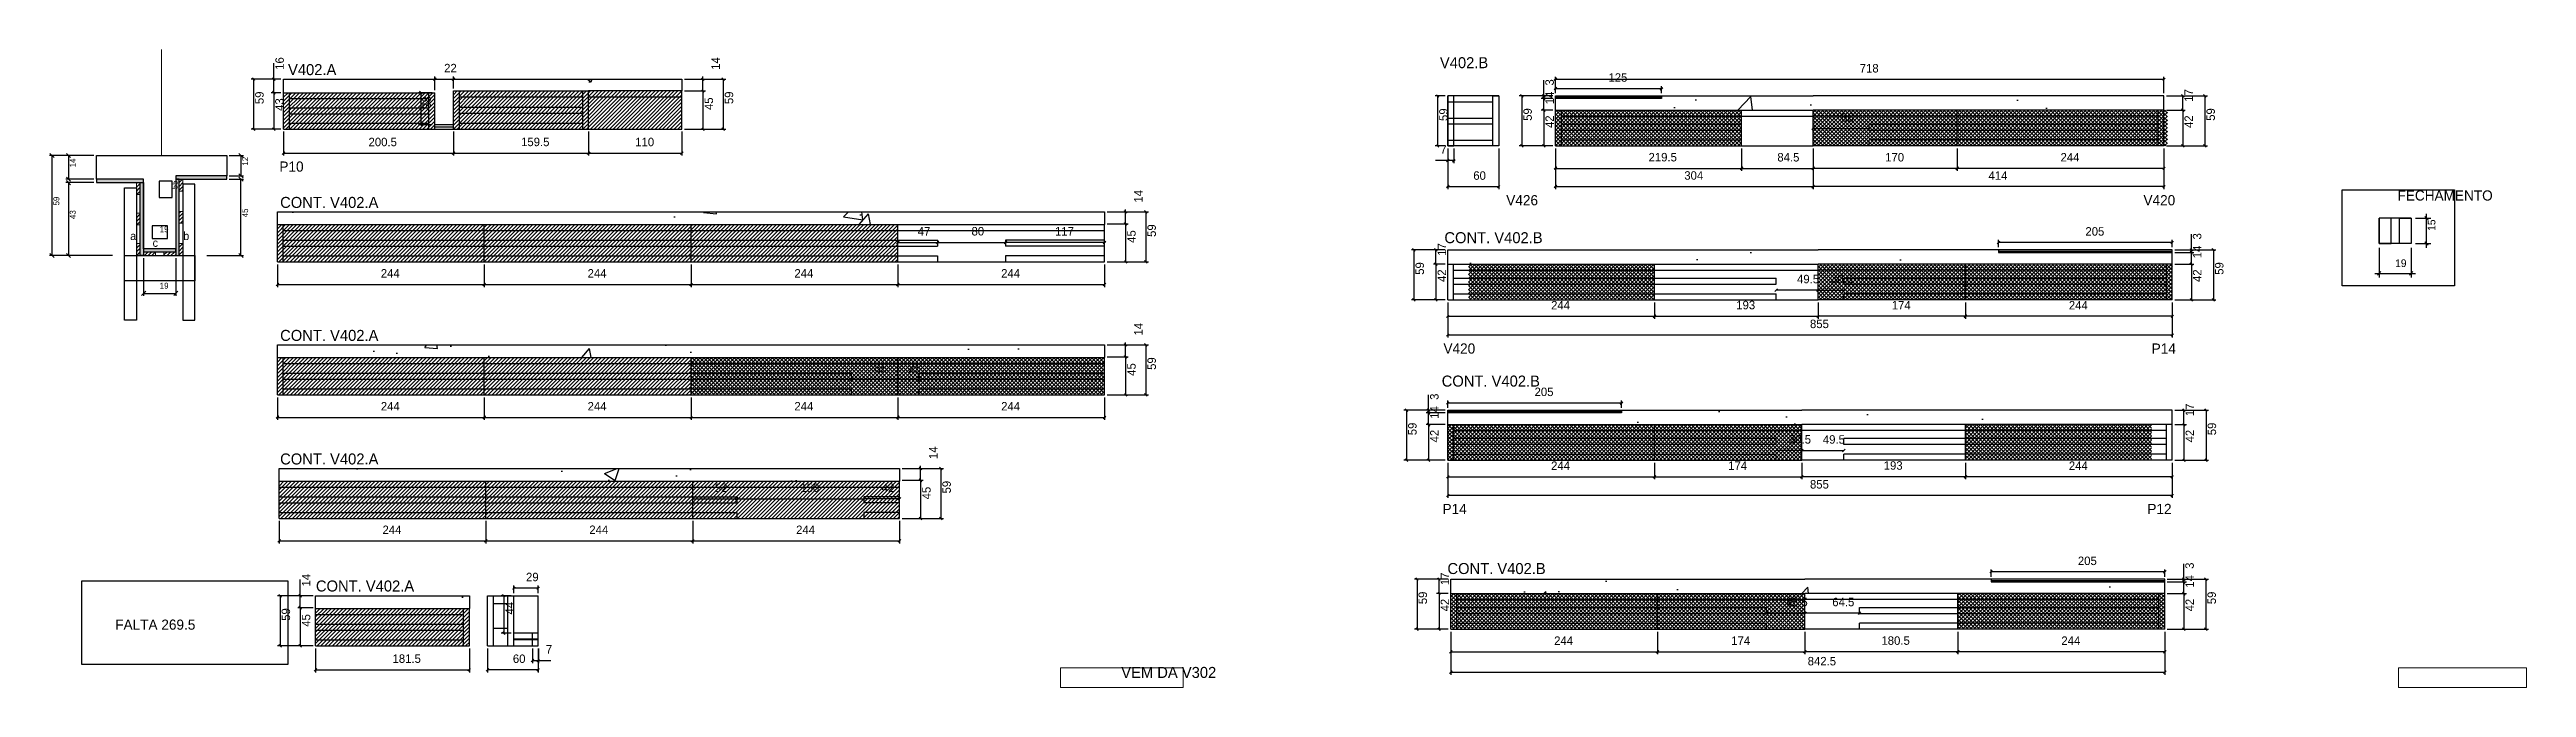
# Model space of a CAD drawing. Header units: metres. Extents: x 3202 to 6124, y 5107 to 5860.
import ezdxf

# ---------------------------------------------------------------- set-up
doc = ezdxf.new("R2010")
doc.units = ezdxf.units.M
for name, color, linetype in [('00 - FELIPE', 7, 'Continuous'), ('5', 7, 'Continuous'), ('CONCRETO', 7, 'Continuous'), ('COTA', 7, 'Continuous'), ('Cota Seção (2x)', 7, 'Continuous'), ('Cotas', 7, 'Continuous'), ('detalhes', 7, 'Continuous'), ('Hachura', 7, 'Continuous'), ('Madeira', 7, 'Continuous'), ('Painéis', 7, 'Continuous'), ('REAPROVEITAMENTO', 7, 'Continuous'), ('SARR_2.2x7', 7, 'Continuous'), ('SARR_3.5x7', 7, 'Continuous'), ('SARR_EDITAR', 7, 'Continuous'), ('TEXTO PILAR', 7, 'Continuous'), ('Texto Seção', 7, 'Continuous')]:
    doc.layers.add(name, color=color, linetype=linetype)

msp = doc.modelspace()

# ---------------------------------------------------------------- texts
at = {"layer": '00 - FELIPE', "color": 240, "lineweight": 25}
msp.add_text('718', height=10, dxfattribs=at).set_placement((5337.7, 5832.9))
at = {"layer": '00 - FELIPE', "color": 2, "lineweight": 25}
msp.add_text('FALTA 269.5', height=12, rotation=0, dxfattribs=at).set_placement((3279.2, 5175.4))
at = {"layer": '5', "color": 5, "lineweight": 25}
for s, rotation, p in [('P10', 0, (3472.9, 5715.9)), ('V426', 0, (4920.6, 5676.2)), ('V420', 360, (5672.5, 5676.2)), ('V420', 0, (4846.5, 5501.2)), ('P14', 360, (5682.2, 5501.2)), ('P14', 0, (4845.4, 5311.9)), ('P12', 360, (5677.1, 5311.9))]:
    msp.add_text(s, height=12, rotation=rotation, dxfattribs=at).set_placement(p)
at = {"layer": 'COTA', "color": 240, "lineweight": 25}
for s, height, p in [('16', 10, (3478.1, 5836.1)), ('14', 10, (3992.7, 5836.1)), ('3', 10, (4976.7, 5817.5)), ('59', 10, (3454.4, 5795.6)), ('43', 10, (3478, 5787.6)), ('38', 10, (3651.6, 5790.1)), ('45', 10, (3984.6, 5788.6)), ('59', 10, (4008.4, 5795.6)), ('59', 10, (4851.5, 5775.7)), ('59', 10, (4950.8, 5775.9)), ('14', 10, (4976.8, 5795.4)), ('17', 10, (5730.9, 5798.4)), ('59', 10, (5756.8, 5775.9)), ('42', 10, (4976.8, 5767.4)), ('42', 10, (5730.9, 5767.4)), ('14', 10, (4491.5, 5679.4)), ('45', 10, (4483.3, 5631.9)), ('59', 10, (4507.2, 5638.9)), ('3', 10, (5740.8, 5635.9)), ('15', 9, (6017, 5646.1)), ('17', 10, (4849.6, 5616.7)), ('14', 10, (5740.9, 5613.7)), ('59', 10, (4823.5, 5594.2)), ('42', 10, (4849.6, 5585.7)), ('42', 10, (5740.9, 5585.7)), ('59', 10, (5766.9, 5594.2)), ('14', 10, (4491.5, 5522.6)), ('59', 10, (4507.2, 5482)), ('45', 10, (4483.3, 5475)), ('3', 10, (4840.7, 5446.6)), ('14', 10, (4840.8, 5424.4)), ('17', 10, (5732.2, 5427.4)), ('59', 10, (4814.8, 5404.9)), ('42', 10, (4840.8, 5396.4)), ('42', 10, (5732.2, 5396.4)), ('59', 10, (5758.2, 5404.9)), ('14', 10, (4249.5, 5376.8)), ('59', 10, (4265.2, 5336.2)), ('45', 10, (4241.4, 5329.2)), ('14', 10, (3509.4, 5226.5)), ('17', 10, (4853.2, 5228)), ('3', 10, (5731.9, 5247.2)), ('14', 10, (5732.1, 5225)), ('44', 10, (3749.5, 5193.4)), ('59', 10, (4827.1, 5205.5)), ('42', 10, (4853.2, 5197)), ('42', 10, (5732.1, 5197)), ('59', 10, (5758, 5205.5)), ('59', 10, (3485.5, 5185.9)), ('45', 10, (3509.4, 5178.9))]:
    msp.add_text(s, height=height, rotation=90, dxfattribs=at).set_placement(p)
for s, height, p in [('22', 10, (3667.3, 5833.1)), ('125', 10, (5041.2, 5822)), ('200.5', 10, (3578.1, 5745.9)), ('159.5', 10, (3758.1, 5746)), ('110', 10, (3892.8, 5745.9)), ('7', 10, (4842.8, 5737)), ('219.5', 10, (5088.5, 5728)), ('84.5', 10, (5240.5, 5727.9)), ('170', 10, (5367.7, 5727.9)), ('244', 10, (5574.7, 5727.9)), ('60', 10, (4881.7, 5706.3)), ('304', 10, (5130.7, 5706.4)), ('414', 10, (5489.7, 5706.3)), ('47', 10, (4226.1, 5640.5)), ('80', 10, (4289.6, 5640.6)), ('117', 10, (4388.1, 5640.5)), ('205', 10, (5604, 5640.4)), ('19', 9, (5969.5, 5603.4)), ('244', 10, (3592.6, 5590.9)), ('244', 10, (3836.6, 5590.9)), ('244', 10, (4080.6, 5590.9)), ('244', 10, (4324.6, 5590.9)), ('244', 10, (4973.5, 5553.3)), ('193', 10, (5192, 5553.5)), ('174', 10, (5375.5, 5553.3)), ('244', 10, (5584.5, 5553.3)), ('855', 10, (5279, 5531.3)), ('55', 10, (4175.1, 5479.1)), ('244', 10, (3592.6, 5434.1)), ('244', 10, (3836.6, 5434.1)), ('244', 10, (4080.6, 5434.1)), ('244', 10, (4324.6, 5434.1)), ('205', 10, (4954, 5451.1)), ('244', 10, (4973.5, 5364)), ('174', 10, (5182.5, 5364)), ('855', 10, (5279, 5342)), ('193', 10, (5366, 5364.2)), ('244', 10, (5584.5, 5364)), ('52', 10, (3986.6, 5337.9)), ('150', 10, (4087.6, 5337.9)), ('42', 10, (4183.6, 5337.9)), ('244', 10, (3594.6, 5288.3)), ('244', 10, (3838.6, 5288.3)), ('244', 10, (4082.6, 5288.3)), ('205', 10, (5595.1, 5251.7)), ('29', 10, (3763.9, 5232.6)), ('45.5', 10, (5250.3, 5203.1)), ('64.5', 10, (5305.3, 5203.1)), ('181.5', 10, (3606.4, 5136.3)), ('60', 10, (3748.4, 5136.2)), ('7', 10, (3787.3, 5147.2)), ('244', 10, (4977.1, 5157.5)), ('174', 10, (5186.1, 5157.5)), ('180.5', 10, (5363.3, 5157.6)), ('244', 10, (5575.6, 5157.5)), ('842.5', 10, (5276.3, 5133.3))]:
    msp.add_text(s, height=height, dxfattribs=at).set_placement(p)
at = {"layer": 'COTA', "color": 1, "lineweight": 25}
for s, p in [('14', (3232.5, 5721)), ('12', (3436, 5723)), ('59', (3213.2, 5676)), ('45', (3436, 5662)), ('43', (3232.5, 5660))]:
    msp.add_text(s, height=7, rotation=90, dxfattribs=at).set_placement(p)
msp.add_text('19', height=7, dxfattribs=at).set_placement((3331.7, 5577.8))
at = {"layer": 'Cota Seção (2x)', "color": 1, "lineweight": 25}
msp.add_text('55', height=7, rotation=90, dxfattribs=at).set_placement((3352.7, 5695))
msp.add_text('19', height=7, dxfattribs=at).set_placement((3331.7, 5644.5))
at = {"layer": 'detalhes', "color": 4, "lineweight": 25}
for s, p in [('a', (3296.8, 5635.2)), ('b', (3359.4, 5635.2)), ('c', (3323.3, 5627.2))]:
    msp.add_text(s, height=9.6, dxfattribs=at).set_placement(p)
at = {"layer": 'Painéis', "color": 240, "lineweight": 25}
for s, p in [('66', (5315.7, 5774.8)), ('49.5', (5263.7, 5584.2)), ('30.5', (5303.7, 5584.3)), ('25', (4215.1, 5479.1)), ('30.5', (5254.2, 5395)), ('49.5', (5294.2, 5394.9))]:
    msp.add_text(s, height=10, dxfattribs=at).set_placement(p)
at = {"layer": 'TEXTO PILAR', "color": 3, "lineweight": 15}
msp.add_text('FECHAMENTO', height=12, dxfattribs=at).set_placement((5972.3, 5681.8))
at = {"layer": 'Texto Seção', "color": 7, "lineweight": 15}
for s, p in [('V402.B', (4842.3, 5838)), ('V402.A', (3483.1, 5829.8)), ('CONT. V402.A', (3473.8, 5673.1)), ('CONT. V402.B', (4847.6, 5631.5)), ('CONT. V402.A', (3473.8, 5516.2)), ('CONT. V402.B', (4844.4, 5462.3)), ('CONT. V402.A', (3473.8, 5370.4)), ('CONT. V402.A', (3516, 5220.5)), ('CONT. V402.B', (4851.2, 5241.1)), ('VEM DA V302', (4466.3, 5118.5))]:
    msp.add_text(s, height=13, dxfattribs=at).set_placement(p)

# ---------------------------------------------------------------- hatches: boundary and pattern name
at = {"layer": 'COTA'}
h = msp.add_hatch(dxfattribs=at)
h.set_pattern_fill('AR-CONC')
h.paths.add_polyline_path([(3678.3, 5771.1), (3678.3, 5811.1), (3947.8, 5811.1), (3947.8, 5825.1), (3477.8, 5825.1), (3477.8, 5809.1), (3656.3, 5809.1), (3656.3, 5771.1), (3678.3, 5771.1)])
h = msp.add_hatch(dxfattribs=at)
h.set_pattern_fill('AR-CONC')
h.paths.add_polyline_path([(5282.7, 5788.4), (5282.7, 5805.4), (5103.7, 5805.4), (5103.7, 5802.4), (4978.7, 5802.4), (4978.7, 5788.4), (5282.7, 5788.4)])
h = msp.add_hatch(dxfattribs=at)
h.set_pattern_fill('AR-CONC')
h.paths.add_polyline_path([(5282.7, 5805.4), (5282.7, 5788.4), (5696.7, 5788.4), (5696.7, 5805.4), (5282.7, 5805.4)])
h = msp.add_hatch(dxfattribs=at)
h.set_pattern_fill('AR-CONC')
h.paths.add_polyline_path([(4446.6, 5653.4), (4446.6, 5668.4), (3470.6, 5668.4), (3470.6, 5653.4), (4446.6, 5653.4)])
h = msp.add_hatch(dxfattribs=at)
h.set_pattern_fill('AR-CONC')
h.paths.add_polyline_path([(5288.5, 5623.7), (4851.5, 5623.7), (4851.5, 5606.7), (5288.5, 5606.7), (5288.5, 5623.7)])
h = msp.add_hatch(dxfattribs=at)
h.set_pattern_fill('AR-CONC')
h.paths.add_polyline_path([(5501.5, 5620.7), (5706.5, 5620.7), (5706.5, 5606.7), (5288.5, 5606.7), (5288.5, 5623.7), (5501.5, 5623.7), (5501.5, 5620.7)])
h = msp.add_hatch(dxfattribs=at)
h.set_pattern_fill('AR-CONC')
h.paths.add_polyline_path([(4446.6, 5496.5), (4446.6, 5511.5), (3470.6, 5511.5), (3470.6, 5496.5), (4446.6, 5496.5)])
h = msp.add_hatch(dxfattribs=at)
h.set_pattern_fill('AR-CONC')
h.paths.add_polyline_path([(5056.5, 5431.4), (4851.5, 5431.4), (4851.5, 5417.4), (5269.5, 5417.4), (5269.5, 5434.4), (5056.5, 5434.4), (5056.5, 5431.4)])
h = msp.add_hatch(dxfattribs=at)
h.set_pattern_fill('AR-CONC')
h.paths.add_polyline_path([(5269.5, 5434.4), (5706.5, 5434.4), (5706.5, 5417.4), (5269.5, 5417.4), (5269.5, 5434.4)])
h = msp.add_hatch(dxfattribs=at)
h.set_pattern_fill('AR-CONC')
h.paths.add_polyline_path([(3472.6, 5365.7), (3472.6, 5350.7), (4204.6, 5350.7), (4204.6, 5365.7), (3472.6, 5365.7)])
h = msp.add_hatch(dxfattribs=at)
h.set_pattern_fill('AR-CONC')
h.paths.add_polyline_path([(4855.1, 5235), (4855.1, 5218), (5697.6, 5218), (5697.6, 5232), (5492.6, 5232), (5492.6, 5235), (4855.1, 5235)])
h = msp.add_hatch(dxfattribs=at)
h.set_pattern_fill('AR-CONC')
h.paths.add_polyline_path([(3515.6, 5215.4), (3515.6, 5200.4), (3697.1, 5200.4), (3697.1, 5215.4), (3515.6, 5215.4)])
h = msp.add_hatch(dxfattribs=at)
h.set_pattern_fill('AR-CONC')
h.paths.add_polyline_path([(3778.4, 5171.4), (3778.4, 5215.4), (3749.4, 5215.4), (3749.4, 5171.4), (3778.4, 5171.4)])
at = {"layer": 'Hachura'}
h = msp.add_hatch(color=7, dxfattribs=at)
h.dxf.hatch_style = 1
h.paths.add_polyline_path([(3312.7, 5703), (3312.7, 5707), (3257.1, 5707), (3257.1, 5703), (3312.7, 5703)])
h = msp.add_hatch(dxfattribs=at)
h.set_pattern_fill('ANSI31')
h.paths.add_polyline_path([(3304.3, 5689), (3308.7, 5689), (3308.7, 5703), (3304.3, 5703), (3304.3, 5689)])
h = msp.add_hatch(color=7, dxfattribs=at)
h.dxf.hatch_style = 1
h.paths.add_polyline_path([(3308.7, 5703), (3312.7, 5703), (3312.7, 5617), (3308.7, 5617), (3308.7, 5703)])
h = msp.add_hatch(color=7, dxfattribs=at)
h.dxf.hatch_style = 1
h.paths.add_polyline_path([(3410.7, 5707), (3410.7, 5711), (3350.7, 5711), (3350.7, 5707), (3410.7, 5707)])
h = msp.add_hatch(color=7, dxfattribs=at)
h.dxf.hatch_style = 1
h.paths.add_polyline_path([(3354.7, 5707), (3350.7, 5707), (3350.7, 5617), (3354.7, 5617), (3354.7, 5707)])
h = msp.add_hatch(dxfattribs=at)
h.set_pattern_fill('ANSI31')
h.paths.add_polyline_path([(3354.7, 5693), (3359.1, 5693), (3359.1, 5707), (3354.7, 5707), (3354.7, 5693)])
h = msp.add_hatch(dxfattribs=at)
h.set_pattern_fill('ANSI31')
h.paths.add_polyline_path([(3304.3, 5653), (3308.7, 5653), (3308.7, 5667), (3304.3, 5667), (3304.3, 5653)])
h = msp.add_hatch(dxfattribs=at)
h.set_pattern_fill('ANSI31')
h.paths.add_polyline_path([(3354.7, 5655), (3359.1, 5655), (3359.1, 5669), (3354.7, 5669), (3354.7, 5655)])
h = msp.add_hatch(dxfattribs=at)
h.set_pattern_fill('ANSI31')
h.paths.add_polyline_path([(3304.3, 5617), (3308.7, 5617), (3308.7, 5631), (3304.3, 5631), (3304.3, 5617)])
h = msp.add_hatch(color=7, dxfattribs=at)
h.dxf.hatch_style = 1
h.paths.add_polyline_path([(3350.7, 5621.4), (3350.7, 5625), (3312.7, 5625), (3312.7, 5621.4), (3350.7, 5621.4)])
h = msp.add_hatch(dxfattribs=at)
h.set_pattern_fill('ANSI31')
h.paths.add_polyline_path([(3312.7, 5617), (3312.7, 5621.4), (3326.7, 5621.4), (3326.7, 5617), (3312.7, 5617)])
h = msp.add_hatch(dxfattribs=at)
h.set_pattern_fill('ANSI31')
h.paths.add_polyline_path([(3350.7, 5617), (3350.7, 5621.4), (3336.7, 5621.4), (3336.7, 5617), (3350.7, 5617)])
h = msp.add_hatch(dxfattribs=at)
h.set_pattern_fill('ANSI31')
h.paths.add_polyline_path([(3354.7, 5617), (3359.1, 5617), (3359.1, 5631), (3354.7, 5631), (3354.7, 5617)])
at = {"layer": 'REAPROVEITAMENTO'}
h = msp.add_hatch(dxfattribs=at)
h.set_pattern_fill('ANSI31')
h.paths.add_polyline_path([(3656.3, 5766.1), (3656.3, 5809.1), (3477.8, 5809.1), (3477.8, 5766.1), (3656.3, 5766.1)])
h = msp.add_hatch(dxfattribs=at)
h.set_pattern_fill('ANSI31')
h.paths.add_polyline_path([(3947.8, 5766.1), (3947.8, 5811.1), (3678.3, 5811.1), (3678.3, 5766.1), (3947.8, 5766.1)])
h = msp.add_hatch(dxfattribs=at)
h.set_pattern_fill('ANSI31')
h.paths.add_polyline_path([(5103.7, 5802.4), (5103.7, 5805.4), (4978.7, 5805.4), (4978.7, 5802.4), (5103.7, 5802.4)])
h = msp.add_hatch(dxfattribs=at)
h.set_pattern_fill('ANSI37')
h.paths.add_polyline_path([(4978.7, 5788.4), (4978.7, 5746.4), (5198.2, 5746.4), (5198.2, 5788.4), (4978.7, 5788.4)])
h = msp.add_hatch(dxfattribs=at)
h.set_pattern_fill('ANSI37')
h.paths.add_polyline_path([(5282.7, 5788.4), (5282.7, 5746.4), (5700.7, 5746.4), (5700.7, 5788.4), (5282.7, 5788.4)])
h = msp.add_hatch(dxfattribs=at)
h.set_pattern_fill('ANSI31')
h.paths.add_polyline_path([(4202.6, 5609.4), (4202.6, 5653.4), (3470.6, 5653.4), (3470.6, 5609.4), (4202.6, 5609.4)])
h = msp.add_hatch(dxfattribs=at)
h.set_pattern_fill('ANSI37')
h.paths.add_polyline_path([(4876, 5606.7), (4876, 5564.7), (5095.5, 5564.7), (5095.5, 5606.7), (4876, 5606.7)])
h = msp.add_hatch(dxfattribs=at)
h.set_pattern_fill('ANSI37')
h.paths.add_polyline_path([(5288.5, 5606.7), (5288.5, 5564.7), (5706.5, 5564.7), (5706.5, 5606.7), (5288.5, 5606.7)])
h = msp.add_hatch(dxfattribs=at)
h.set_pattern_fill('ANSI31')
h.paths.add_polyline_path([(3470.6, 5496.5), (3470.6, 5452.5), (3958.6, 5452.5), (3958.6, 5496.5), (3470.6, 5496.5)])
h = msp.add_hatch(dxfattribs=at)
h.set_pattern_fill('ANSI37')
h.paths.add_polyline_path([(4446.6, 5452.5), (4446.6, 5496.5), (3958.6, 5496.5), (3958.6, 5452.5), (4446.6, 5452.5)])
h = msp.add_hatch(dxfattribs=at)
h.set_pattern_fill('ANSI37')
h.paths.add_polyline_path([(5269.5, 5417.4), (5269.5, 5375.4), (4851.5, 5375.4), (4851.5, 5417.4), (5269.5, 5417.4)])
h = msp.add_hatch(dxfattribs=at)
h.set_pattern_fill('ANSI37')
h.paths.add_polyline_path([(5682, 5417.4), (5682, 5375.4), (5462.5, 5375.4), (5462.5, 5417.4), (5682, 5417.4)])
h = msp.add_hatch(dxfattribs=at)
h.set_pattern_fill('ANSI31')
h.paths.add_polyline_path([(3472.6, 5350.7), (3472.6, 5306.7), (4204.6, 5306.7), (4204.6, 5350.7), (3472.6, 5350.7)])
h = msp.add_hatch(dxfattribs=at)
h.set_pattern_fill('ANSI37')
h.paths.add_polyline_path([(5273.1, 5218), (5273.1, 5176), (4855.1, 5176), (4855.1, 5218), (5273.1, 5218)])
h = msp.add_hatch(dxfattribs=at)
h.set_pattern_fill('ANSI37')
h.paths.add_polyline_path([(5453.6, 5218), (5453.6, 5176), (5697.6, 5176), (5697.6, 5218), (5453.6, 5218)])
h = msp.add_hatch(dxfattribs=at)
h.set_pattern_fill('ANSI31')
h.paths.add_polyline_path([(3697.1, 5156.4), (3697.1, 5200.4), (3515.6, 5200.4), (3515.6, 5156.4), (3697.1, 5156.4)])

# ---------------------------------------------------------------- linework, layer by layer
at = {"layer": '00 - FELIPE', "color": 0, "lineweight": 25}
for p, q in [((4980.2, 5826.3), (4977.2, 5823.3)), ((5695.2, 5823.3), (5698.2, 5826.3))]:
    msp.add_line(p, q, dxfattribs=at)
at = {"layer": '00 - FELIPE', "color": 4, "lineweight": 25}
for p, q in [((4978.7, 5808.4), (4978.7, 5827.8)), ((5696.7, 5824.8), (4978.7, 5824.8)), ((5696.7, 5808.4), (5696.7, 5827.8))]:
    msp.add_line(p, q, dxfattribs=at)
at = {"layer": '00 - FELIPE', "color": 2, "lineweight": 25}
msp.add_lwpolyline([(3239.9, 5232.9), (3482.8, 5232.9), (3482.8, 5134.3), (3239.9, 5134.3)], close=True, dxfattribs=at)
at = {"layer": 'CONCRETO', "color": 251, "lineweight": 25}
msp.add_lwpolyline([(3257.1, 5707), (3257.1, 5735), (3410.7, 5735), (3410.7, 5711), (3350.7, 5711), (3350.7, 5625), (3312.7, 5625), (3312.7, 5707)], close=True, dxfattribs=at)
at = {"layer": 'COTA', "color": 4, "lineweight": 25}
for p, q in [((3474.8, 5825.1), (3439.5, 5825.1)), ((3442.5, 5825.1), (3442.5, 5766.1)), ((3474.8, 5825.1), (3463.3, 5825.1)), ((3466.3, 5825.1), (3466.3, 5844.1)), ((3466.3, 5809.1), (3466.3, 5825.1)), ((3656.3, 5812.1), (3656.3, 5828.1)), ((3656.3, 5825.1), (3678.3, 5825.1)), ((3678.3, 5814.1), (3678.3, 5828.1)), ((3950.8, 5825.1), (3975.7, 5825.1)), ((3950.8, 5825.1), (3999.6, 5825.1)), ((3972.7, 5825.1), (3972.7, 5828.1)), ((3972.7, 5811.1), (3972.7, 5825.1)), ((3996.6, 5825.1), (3996.6, 5766.1)), ((4964.9, 5805.4), (4964.9, 5823.7)), ((4978.7, 5808.4), (4978.7, 5816.9)), ((5103.7, 5808.4), (5103.7, 5816.9)), ((3474.8, 5809.1), (3463.3, 5809.1)), ((3474.8, 5809.1), (3463.3, 5809.1)), ((3466.3, 5809.1), (3466.3, 5766.1)), ((3653.3, 5809.1), (3636.9, 5809.1)), ((3639.9, 5809.1), (3639.9, 5771.1)), ((3950.8, 5811.1), (3975.7, 5811.1)), ((3950.8, 5811.1), (3975.7, 5811.1)), ((3972.7, 5811.1), (3972.7, 5766.1)), ((4848.7, 5805.2), (4836.7, 5805.2)), ((4839.7, 5746.2), (4839.7, 5805.2)), ((4975.7, 5805.4), (4935.9, 5805.4)), ((4938.9, 5805.4), (4938.9, 5746.4)), ((4975.7, 5805.4), (4961.9, 5805.4)), ((4975.7, 5802.4), (4961.9, 5802.4)), ((4975.7, 5802.4), (4961.9, 5802.4)), ((4975.7, 5788.4), (4961.9, 5788.4)), ((4975.7, 5788.4), (4961.9, 5788.4)), ((4964.9, 5802.4), (4964.9, 5805.4)), ((4964.9, 5788.4), (4964.9, 5802.4)), ((4964.9, 5802.4), (4964.9, 5799.4)), ((4964.9, 5788.4), (4964.9, 5746.4)), ((4978.7, 5813.9), (5103.7, 5813.9)), ((5699.7, 5805.4), (5721.9, 5805.4)), ((5699.7, 5805.4), (5747.9, 5805.4)), ((5699.7, 5788.4), (5721.9, 5788.4)), ((5699.7, 5788.4), (5721.9, 5788.4)), ((5718.9, 5788.4), (5718.9, 5805.4)), ((5718.9, 5788.4), (5718.9, 5746.4)), ((5744.9, 5805.4), (5744.9, 5746.4)), ((3474.8, 5766.1), (3439.5, 5766.1)), ((3474.8, 5766.1), (3463.3, 5766.1)), ((3477.8, 5763.1), (3477.8, 5734.8)), ((3653.3, 5771.1), (3636.9, 5771.1)), ((3678.3, 5763.1), (3678.3, 5734.8)), ((3678.3, 5763.1), (3678.3, 5734.8)), ((3837.8, 5763.1), (3837.8, 5734.8)), ((3837.8, 5763.1), (3837.8, 5734.8)), ((3947.8, 5763.1), (3947.8, 5734.8)), ((3950.8, 5766.1), (3975.7, 5766.1)), ((3950.8, 5766.1), (3999.6, 5766.1)), ((3254.1, 5735), (3201.7, 5735)), ((3204.7, 5617), (3204.7, 5735)), ((3254.1, 5735), (3221, 5735)), ((3224, 5735), (3224, 5707)), ((3413.7, 5735), (3430.5, 5735)), ((3427.5, 5735), (3427.5, 5711)), ((3477.8, 5737.8), (3678.3, 5737.8)), ((3678.3, 5737.8), (3837.8, 5737.8)), ((3837.8, 5737.8), (3947.8, 5737.8)), ((4848.7, 5746.2), (4836.7, 5746.2)), ((4851.7, 5728.9), (4837, 5728.9)), ((4851.7, 5743.2), (4851.7, 5695.2)), ((4851.7, 5743.2), (4851.7, 5725.9)), ((4858.7, 5728.9), (4851.7, 5728.9)), ((4858.7, 5743.2), (4858.7, 5725.9)), ((4911.7, 5743.2), (4911.7, 5695.2)), ((4975.7, 5746.4), (4935.9, 5746.4)), ((4975.7, 5746.4), (4961.9, 5746.4)), ((4978.7, 5743.4), (4978.7, 5716.8)), ((4978.7, 5743.4), (4978.7, 5695.2)), ((5198.2, 5743.4), (5198.2, 5716.8)), ((5198.2, 5743.4), (5198.2, 5716.8)), ((5282.7, 5743.4), (5282.7, 5716.8)), ((5282.7, 5743.4), (5282.7, 5695.2)), ((5282.7, 5743.4), (5282.7, 5716.8)), ((5282.7, 5743.4), (5282.7, 5695.2)), ((5452.7, 5743.4), (5452.7, 5716.8)), ((5452.7, 5743.4), (5452.7, 5716.8)), ((5696.7, 5743.4), (5696.7, 5716.8)), ((5696.7, 5743.4), (5696.7, 5695.2)), ((5699.7, 5746.4), (5721.9, 5746.4)), ((5699.7, 5746.4), (5747.9, 5746.4)), ((3254.1, 5707), (3221, 5707)), ((3254.1, 5703), (3221, 5703)), ((3224, 5703), (3224, 5617)), ((3413.7, 5711), (3430.5, 5711)), ((3413.7, 5707), (3430.5, 5707)), ((3427.5, 5617), (3427.5, 5707)), ((4978.7, 5719.8), (5198.2, 5719.8)), ((5198.2, 5719.8), (5282.7, 5719.8)), ((5452.7, 5719.8), (5282.7, 5719.8)), ((5696.7, 5719.8), (5452.7, 5719.8)), ((4471.5, 5668.4), (4471.5, 5671.4)), ((4851.7, 5698.2), (4911.7, 5698.2)), ((4978.7, 5698.2), (5282.7, 5698.2)), ((5696.7, 5698.2), (5282.7, 5698.2)), ((4449.6, 5668.4), (4474.5, 5668.4)), ((4449.6, 5668.4), (4498.3, 5668.4)), ((4449.6, 5654.4), (4474.5, 5654.4)), ((4449.6, 5654.4), (4474.5, 5654.4)), ((4471.5, 5654.4), (4471.5, 5668.4)), ((4471.5, 5654.4), (4471.5, 5609.4)), ((4495.3, 5668.4), (4495.3, 5609.4)), ((5729, 5623.7), (5729, 5642)), ((5993.5, 5661.1), (6011.5, 5661.1)), ((6006.5, 5626.1), (6006.5, 5666.1)), ((3276.1, 5617), (3201.7, 5617)), ((3276.1, 5617), (3221, 5617)), ((3312.7, 5614), (3312.7, 5569.3)), ((3350.7, 5614), (3350.7, 5569.3)), ((3387.3, 5617), (3430.5, 5617)), ((4202.6, 5634.4), (4202.6, 5635.4)), ((4202.6, 5632.4), (4249.6, 5632.4)), ((4249.6, 5634.4), (4249.6, 5635.4)), ((4249.6, 5632.5), (4329.6, 5632.5)), ((4446.6, 5632.5), (4329.6, 5632.5)), ((4446.6, 5630.9), (4446.6, 5635.5)), ((4848.5, 5623.7), (4808.6, 5623.7)), ((4811.6, 5623.7), (4811.6, 5564.7)), ((4848.5, 5623.7), (4834.6, 5623.7)), ((4837.6, 5606.7), (4837.6, 5623.7)), ((5501.5, 5626.7), (5501.5, 5635.3)), ((5706.5, 5632.3), (5501.5, 5632.3)), ((5706.5, 5626.7), (5706.5, 5635.3)), ((5709.5, 5623.7), (5732, 5623.7)), ((5709.5, 5623.7), (5758, 5623.7)), ((5709.5, 5620.7), (5732, 5620.7)), ((5709.5, 5620.7), (5732, 5620.7)), ((5729, 5620.7), (5729, 5623.7)), ((5729, 5606.7), (5729, 5620.7)), ((5729, 5620.7), (5729, 5617.7)), ((5755, 5623.7), (5755, 5564.7)), ((5950.6, 5626.1), (5950.6, 5590.9)), ((5988.5, 5626.1), (5988.5, 5590.9)), ((5993.5, 5631.1), (6011.5, 5631.1)), ((3470.6, 5606.4), (3470.6, 5579.8)), ((3470.6, 5582.8), (3714.6, 5582.8)), ((3714.6, 5606.4), (3714.6, 5579.8)), ((3714.6, 5606.4), (3714.6, 5579.8)), ((3714.6, 5582.8), (3958.6, 5582.8)), ((3958.6, 5606.4), (3958.6, 5579.8)), ((3958.6, 5606.4), (3958.6, 5579.8)), ((3958.6, 5582.8), (4202.6, 5582.8)), ((4202.6, 5606.4), (4202.6, 5579.8)), ((4202.6, 5606.4), (4202.6, 5579.8)), ((4202.6, 5582.8), (4446.6, 5582.8)), ((4446.6, 5606.4), (4446.6, 5579.8)), ((4449.6, 5609.4), (4474.5, 5609.4)), ((4449.6, 5609.4), (4498.3, 5609.4)), ((4848.5, 5606.7), (4834.6, 5606.7)), ((4848.5, 5606.7), (4834.6, 5606.7)), ((4837.6, 5606.7), (4837.6, 5564.7)), ((5709.5, 5606.7), (5732, 5606.7)), ((5709.5, 5606.7), (5732, 5606.7)), ((5729, 5606.7), (5729, 5564.7)), ((5945.6, 5595.9), (5993.5, 5595.9)), ((3312.7, 5572.3), (3350.7, 5572.3)), ((4848.5, 5564.7), (4808.6, 5564.7)), ((4848.5, 5564.7), (4834.6, 5564.7)), ((4851.5, 5561.7), (4851.5, 5542.2)), ((4851.5, 5561.7), (4851.5, 5520.2)), ((5095.5, 5561.7), (5095.5, 5542.2)), ((5095.5, 5561.7), (5095.5, 5542.2)), ((5288.5, 5561.7), (5288.5, 5542.2)), ((5288.5, 5561.7), (5288.5, 5542.2)), ((5462.5, 5561.7), (5462.5, 5542.2)), ((5462.5, 5561.7), (5462.5, 5542.2)), ((5706.5, 5561.7), (5706.5, 5520.2)), ((5706.5, 5561.7), (5706.5, 5542.2)), ((5709.5, 5564.7), (5732, 5564.7)), ((5709.5, 5564.7), (5758, 5564.7)), ((4851.5, 5545.2), (5095.5, 5545.2)), ((5095.5, 5545.2), (5288.5, 5545.2)), ((5462.5, 5545.2), (5288.5, 5545.2)), ((5706.5, 5545.2), (5462.5, 5545.2)), ((4449.6, 5511.5), (4474.5, 5511.5)), ((4449.6, 5511.5), (4498.3, 5511.5)), ((4449.6, 5497.5), (4474.5, 5497.5)), ((4449.6, 5497.5), (4474.5, 5497.5)), ((4471.5, 5511.5), (4471.5, 5514.5)), ((4471.5, 5497.5), (4471.5, 5511.5)), ((4471.5, 5497.5), (4471.5, 5452.5)), ((4495.3, 5511.5), (4495.3, 5452.5)), ((4851.5, 5523.2), (5706.5, 5523.2)), ((4147.6, 5471), (4147.6, 5468)), ((4147.6, 5471), (4202.6, 5471)), ((3470.6, 5449.5), (3470.6, 5423)), ((3714.6, 5449.5), (3714.6, 5423)), ((3714.6, 5449.5), (3714.6, 5423)), ((3958.6, 5449.5), (3958.6, 5423)), ((3958.6, 5449.5), (3958.6, 5423)), ((4202.6, 5449.5), (4202.6, 5423)), ((4202.6, 5449.5), (4202.6, 5423)), ((4446.6, 5449.5), (4446.6, 5423)), ((4449.6, 5452.5), (4474.5, 5452.5)), ((4449.6, 5452.5), (4498.3, 5452.5)), ((4828.9, 5434.4), (4828.9, 5452.7)), ((4851.5, 5437.4), (4851.5, 5446)), ((4851.5, 5443), (5056.5, 5443)), ((5056.5, 5437.4), (5056.5, 5446)), ((3470.6, 5426), (3714.6, 5426)), ((3714.6, 5426), (3958.6, 5426)), ((3958.6, 5426), (4202.6, 5426)), ((4202.6, 5426), (4446.6, 5426)), ((4848.5, 5434.4), (4799.9, 5434.4)), ((4802.9, 5434.4), (4802.9, 5375.4)), ((4848.5, 5434.4), (4825.9, 5434.4)), ((4848.5, 5431.4), (4825.9, 5431.4)), ((4848.5, 5431.4), (4825.9, 5431.4)), ((4848.5, 5417.4), (4825.9, 5417.4)), ((4848.5, 5417.4), (4825.9, 5417.4)), ((4828.9, 5431.4), (4828.9, 5434.4)), ((4828.9, 5417.4), (4828.9, 5431.4)), ((4828.9, 5431.4), (4828.9, 5428.4)), ((4828.9, 5417.4), (4828.9, 5375.4)), ((5709.5, 5434.4), (5723.3, 5434.4)), ((5709.5, 5434.4), (5749.3, 5434.4)), ((5709.5, 5417.4), (5723.3, 5417.4)), ((5709.5, 5417.4), (5723.3, 5417.4)), ((5720.3, 5417.4), (5720.3, 5434.4)), ((5720.3, 5417.4), (5720.3, 5375.4)), ((5746.3, 5434.4), (5746.3, 5375.4)), ((4207.6, 5365.7), (4232.5, 5365.7)), ((4207.6, 5365.7), (4256.4, 5365.7)), ((4207.6, 5351.7), (4232.5, 5351.7)), ((4207.6, 5351.7), (4232.5, 5351.7)), ((4229.5, 5365.7), (4229.5, 5368.7)), ((4229.5, 5351.7), (4229.5, 5365.7)), ((4229.5, 5351.7), (4229.5, 5306.7)), ((4253.4, 5365.7), (4253.4, 5306.7)), ((4848.5, 5375.4), (4799.9, 5375.4)), ((4848.5, 5375.4), (4825.9, 5375.4)), ((4851.5, 5372.4), (4851.5, 5330.9)), ((4851.5, 5372.4), (4851.5, 5352.9)), ((4851.5, 5355.9), (5095.5, 5355.9)), ((5095.5, 5372.4), (5095.5, 5352.9)), ((5095.5, 5372.4), (5095.5, 5352.9)), ((5095.5, 5355.9), (5269.5, 5355.9)), ((5269.5, 5372.4), (5269.5, 5352.9)), ((5269.5, 5372.4), (5269.5, 5352.9)), ((5462.5, 5355.9), (5269.5, 5355.9)), ((5462.5, 5372.4), (5462.5, 5352.9)), ((5462.5, 5372.4), (5462.5, 5352.9)), ((5706.5, 5355.9), (5462.5, 5355.9)), ((5706.5, 5372.4), (5706.5, 5352.9)), ((5706.5, 5372.4), (5706.5, 5330.9)), ((5709.5, 5375.4), (5723.3, 5375.4)), ((5709.5, 5375.4), (5749.3, 5375.4)), ((3960.6, 5331.7), (3960.6, 5332.8)), ((3960.6, 5329.8), (4012.6, 5329.8)), ((4012.6, 5331.7), (4012.6, 5332.8)), ((4012.6, 5329.8), (4162.6, 5329.8)), ((4204.6, 5329.8), (4162.6, 5329.8)), ((4204.6, 5328.2), (4204.6, 5332.8)), ((5706.5, 5333.9), (4851.5, 5333.9)), ((3472.6, 5303.7), (3472.6, 5277.2)), ((3716.6, 5303.7), (3716.6, 5277.2)), ((3716.6, 5303.7), (3716.6, 5277.2)), ((3960.6, 5303.7), (3960.6, 5277.2)), ((3960.6, 5303.7), (3960.6, 5277.2)), ((4204.6, 5303.7), (4204.6, 5277.2)), ((4207.6, 5306.7), (4232.5, 5306.7)), ((4207.6, 5306.7), (4256.4, 5306.7)), ((3472.6, 5280.2), (3716.6, 5280.2)), ((3716.6, 5280.2), (3960.6, 5280.2)), ((3960.6, 5280.2), (4204.6, 5280.2)), ((3497.5, 5215.4), (3497.5, 5234.5)), ((4852.1, 5235), (4812.3, 5235)), ((4815.3, 5235), (4815.3, 5176)), ((4852.1, 5235), (4838.3, 5235)), ((4841.3, 5218), (4841.3, 5235)), ((5492.6, 5238), (5492.6, 5246.6)), ((5697.6, 5243.6), (5492.6, 5243.6)), ((5697.6, 5238), (5697.6, 5246.6)), ((5700.6, 5235), (5723.1, 5235)), ((5700.6, 5235), (5749.2, 5235)), ((5700.6, 5232), (5723.1, 5232)), ((5700.6, 5232), (5723.1, 5232)), ((5720.1, 5235), (5720.1, 5253.3)), ((5720.1, 5232), (5720.1, 5235)), ((5720.1, 5218), (5720.1, 5232)), ((5720.1, 5232), (5720.1, 5229)), ((5746.2, 5235), (5746.2, 5176)), ((3512.6, 5215.4), (3470.7, 5215.4)), ((3473.7, 5215.4), (3473.7, 5156.4)), ((3512.6, 5215.4), (3494.5, 5215.4)), ((3497.5, 5201.4), (3497.5, 5215.4)), ((3746.4, 5215.4), (3734.6, 5215.4)), ((3737.6, 5215.4), (3737.6, 5171.4)), ((3749.4, 5218.4), (3749.4, 5227.5)), ((3778.4, 5224.5), (3749.4, 5224.5)), ((3778.4, 5218.4), (3778.4, 5227.5)), ((4852.1, 5218), (4838.3, 5218)), ((4852.1, 5218), (4838.3, 5218)), ((4841.3, 5218), (4841.3, 5176)), ((5700.6, 5218), (5723.1, 5218)), ((5700.6, 5218), (5723.1, 5218)), ((5720.1, 5218), (5720.1, 5176)), ((3512.6, 5201.4), (3494.5, 5201.4)), ((3512.6, 5201.4), (3494.5, 5201.4)), ((3497.5, 5201.4), (3497.5, 5156.4)), ((4852.1, 5176), (4812.3, 5176)), ((4852.1, 5176), (4838.3, 5176)), ((5227.6, 5195), (5273.1, 5195)), ((5337.6, 5195), (5273.1, 5195)), ((5700.6, 5176), (5723.1, 5176)), ((5700.6, 5176), (5749.2, 5176)), ((3512.6, 5156.4), (3470.7, 5156.4)), ((3512.6, 5156.4), (3494.5, 5156.4)), ((3515.6, 5153.4), (3515.6, 5125.1)), ((3697.1, 5153.4), (3697.1, 5125.1)), ((3718.4, 5153.4), (3718.4, 5125.1)), ((3746.4, 5171.4), (3734.6, 5171.4)), ((3771.5, 5153.4), (3771.5, 5136.1)), ((3778.4, 5153.4), (3778.4, 5125.1)), ((3778.5, 5153.4), (3778.5, 5136.1)), ((4855.1, 5173), (4855.1, 5146.4)), ((4855.1, 5173), (4855.1, 5122.2)), ((4855.1, 5149.4), (5099.1, 5149.4)), ((5099.1, 5173), (5099.1, 5146.4)), ((5099.1, 5173), (5099.1, 5146.4)), ((5099.1, 5149.4), (5273.1, 5149.4)), ((5273.1, 5173), (5273.1, 5146.4)), ((5273.1, 5173), (5273.1, 5146.4)), ((5453.6, 5149.4), (5273.1, 5149.4)), ((5453.6, 5173), (5453.6, 5146.4)), ((5453.6, 5173), (5453.6, 5146.4)), ((5697.6, 5149.4), (5453.6, 5149.4)), ((5697.6, 5173), (5697.6, 5122.2)), ((5697.6, 5173), (5697.6, 5146.4)), ((3515.6, 5128.1), (3697.1, 5128.1)), ((3778.4, 5128.1), (3718.4, 5128.1)), ((3771.5, 5139.1), (3778.5, 5139.1)), ((3778.5, 5139.1), (3793.2, 5139.1)), ((4855.1, 5125.2), (5697.6, 5125.2))]:
    msp.add_line(p, q, dxfattribs=at)
at = {"layer": 'COTA', "color": 0, "lineweight": 25}
for p, q in [((3444, 5823.6), (3441, 5826.6)), ((3467.8, 5823.6), (3464.8, 5826.6)), ((3657.8, 5826.6), (3654.8, 5823.6)), ((3676.8, 5823.6), (3679.8, 5826.6)), ((3974.2, 5823.6), (3971.2, 5826.6)), ((3998.1, 5823.6), (3995.1, 5826.6)), ((3467.8, 5807.6), (3464.8, 5810.6)), ((3464.8, 5810.6), (3467.8, 5807.6)), ((3641.4, 5807.6), (3638.4, 5810.6)), ((3974.2, 5809.6), (3971.2, 5812.6)), ((3971.2, 5812.6), (3974.2, 5809.6)), ((4841.2, 5803.7), (4838.2, 5806.7)), ((4940.4, 5803.9), (4937.4, 5806.9)), ((4963.4, 5806.9), (4966.4, 5803.9)), ((4966.4, 5800.9), (4963.4, 5803.9)), ((4966.4, 5800.9), (4963.4, 5803.9)), ((4966.4, 5786.9), (4963.4, 5789.9)), ((4963.4, 5789.9), (4966.4, 5786.9)), ((4980.2, 5815.4), (4977.2, 5812.4)), ((5102.2, 5812.4), (5105.2, 5815.4)), ((5720.4, 5803.9), (5717.4, 5806.9)), ((5720.4, 5786.9), (5717.4, 5789.9)), ((5717.4, 5789.9), (5720.4, 5786.9)), ((5746.4, 5803.9), (5743.4, 5806.9)), ((3441, 5767.6), (3444, 5764.6)), ((3464.8, 5767.6), (3467.8, 5764.6)), ((3638.4, 5772.6), (3641.4, 5769.6)), ((3971.2, 5767.6), (3974.2, 5764.6)), ((3995.1, 5767.6), (3998.1, 5764.6)), ((3479.3, 5739.3), (3476.3, 5736.3)), ((3676.8, 5736.3), (3679.8, 5739.3)), ((3679.8, 5739.3), (3676.8, 5736.3)), ((3836.3, 5736.3), (3839.3, 5739.3)), ((3839.3, 5739.3), (3836.3, 5736.3)), ((3946.3, 5736.3), (3949.3, 5739.3)), ((4838.2, 5747.7), (4841.2, 5744.7)), ((4853.2, 5730.4), (4850.2, 5727.4)), ((4857.2, 5727.4), (4860.2, 5730.4)), ((4937.4, 5747.9), (4940.4, 5744.9)), ((4963.4, 5747.9), (4966.4, 5744.9)), ((5717.4, 5747.9), (5720.4, 5744.9)), ((5743.4, 5747.9), (5746.4, 5744.9)), ((4853.2, 5699.7), (4850.2, 5696.7)), ((4910.2, 5696.7), (4913.2, 5699.7)), ((4980.2, 5721.3), (4977.2, 5718.3)), ((4980.2, 5699.7), (4977.2, 5696.7)), ((5196.7, 5718.3), (5199.7, 5721.3)), ((5199.7, 5721.3), (5196.7, 5718.3)), ((5281.2, 5718.3), (5284.2, 5721.3)), ((5284.2, 5721.3), (5281.2, 5718.3)), ((5281.2, 5696.7), (5284.2, 5699.7)), ((5284.2, 5699.7), (5281.2, 5696.7)), ((5454.2, 5721.3), (5451.2, 5718.3)), ((5451.2, 5718.3), (5454.2, 5721.3)), ((5695.2, 5718.3), (5698.2, 5721.3)), ((5695.2, 5696.7), (5698.2, 5699.7)), ((4473, 5666.9), (4470, 5669.9)), ((4473, 5652.9), (4470, 5655.9)), ((4470, 5655.9), (4473, 5652.9)), ((4496.8, 5666.9), (4493.8, 5669.9)), ((4204.1, 5633.9), (4201.1, 5630.9)), ((4251.1, 5634), (4248.1, 5631)), ((4248.1, 5630.9), (4251.1, 5633.9)), ((4331.1, 5634), (4328.1, 5631)), ((4328.1, 5631), (4331.1, 5634)), ((4445.1, 5631), (4448.1, 5634)), ((4813.1, 5622.2), (4810.1, 5625.2)), ((4839.1, 5622.2), (4836.1, 5625.2)), ((5503, 5633.8), (5500, 5630.8)), ((5705, 5630.8), (5708, 5633.8)), ((5727.5, 5625.2), (5730.5, 5622.2)), ((5730.5, 5619.2), (5727.5, 5622.2)), ((5730.5, 5619.2), (5727.5, 5622.2)), ((5756.5, 5622.2), (5753.5, 5625.2)), ((3472.1, 5584.3), (3469.1, 5581.3)), ((3713.1, 5581.3), (3716.1, 5584.3)), ((3716.1, 5584.3), (3713.1, 5581.3)), ((3960.1, 5584.3), (3957.1, 5581.3)), ((3957.1, 5581.3), (3960.1, 5584.3)), ((4201.1, 5581.3), (4204.1, 5584.3)), ((4204.1, 5584.3), (4201.1, 5581.3)), ((4445.1, 5581.3), (4448.1, 5584.3)), ((4470, 5610.9), (4473, 5607.9)), ((4493.8, 5610.9), (4496.8, 5607.9)), ((4839.1, 5605.2), (4836.1, 5608.2)), ((4836.1, 5608.2), (4839.1, 5605.2)), ((5730.5, 5605.2), (5727.5, 5608.2)), ((5727.5, 5608.2), (5730.5, 5605.2)), ((4810.1, 5566.2), (4813.1, 5563.2)), ((4836.1, 5566.2), (4839.1, 5563.2)), ((5727.5, 5566.2), (5730.5, 5563.2)), ((5753.5, 5566.2), (5756.5, 5563.2)), ((4853, 5546.7), (4850, 5543.7)), ((4853, 5524.7), (4850, 5521.7)), ((5094, 5543.7), (5097, 5546.7)), ((5097, 5546.7), (5094, 5543.7)), ((5287, 5543.7), (5290, 5546.7)), ((5290, 5546.7), (5287, 5543.7)), ((5464, 5546.7), (5461, 5543.7)), ((5461, 5543.7), (5464, 5546.7)), ((5705, 5543.7), (5708, 5546.7)), ((5705, 5521.7), (5708, 5524.7)), ((4473, 5510), (4470, 5513)), ((4473, 5496), (4470, 5499)), ((4470, 5499), (4473, 5496)), ((4496.8, 5510), (4493.8, 5513)), ((4149.1, 5472.5), (4146.1, 5469.5)), ((4201.1, 5469.5), (4204.1, 5472.5)), ((4470, 5454), (4473, 5451)), ((4493.8, 5454), (4496.8, 5451)), ((4853, 5444.5), (4850, 5441.5)), ((5055, 5441.5), (5058, 5444.5)), ((3472.1, 5427.5), (3469.1, 5424.5)), ((3713.1, 5424.5), (3716.1, 5427.5)), ((3716.1, 5427.5), (3713.1, 5424.5)), ((3960.1, 5427.5), (3957.1, 5424.5)), ((3957.1, 5424.5), (3960.1, 5427.5)), ((4201.1, 5424.5), (4204.1, 5427.5)), ((4204.1, 5427.5), (4201.1, 5424.5)), ((4445.1, 5424.5), (4448.1, 5427.5)), ((4804.4, 5432.9), (4801.4, 5435.9)), ((4827.4, 5435.9), (4830.4, 5432.9)), ((4830.4, 5429.9), (4827.4, 5432.9)), ((4830.4, 5429.9), (4827.4, 5432.9)), ((4830.4, 5415.9), (4827.4, 5418.9)), ((4827.4, 5418.9), (4830.4, 5415.9)), ((5721.8, 5432.9), (5718.8, 5435.9)), ((5721.8, 5415.9), (5718.8, 5418.9)), ((5718.8, 5418.9), (5721.8, 5415.9)), ((5747.8, 5432.9), (5744.8, 5435.9)), ((4231, 5364.2), (4228, 5367.2)), ((4231, 5350.2), (4228, 5353.2)), ((4228, 5353.2), (4231, 5350.2)), ((4254.9, 5364.2), (4251.9, 5367.2)), ((4801.4, 5376.9), (4804.4, 5373.9)), ((4827.4, 5376.9), (4830.4, 5373.9)), ((4853, 5357.4), (4850, 5354.4)), ((5094, 5354.4), (5097, 5357.4)), ((5097, 5357.4), (5094, 5354.4)), ((5271, 5357.4), (5268, 5354.4)), ((5268, 5354.4), (5271, 5357.4)), ((5464, 5357.4), (5461, 5354.4)), ((5461, 5354.4), (5464, 5357.4)), ((5705, 5354.4), (5708, 5357.4)), ((5718.8, 5376.9), (5721.8, 5373.9)), ((5744.8, 5376.9), (5747.8, 5373.9)), ((3962.1, 5331.3), (3959.1, 5328.3)), ((4011.1, 5328.3), (4014.1, 5331.3)), ((4014.1, 5331.3), (4011.1, 5328.3)), ((4164.1, 5331.3), (4161.1, 5328.3)), ((4161.1, 5328.3), (4164.1, 5331.3)), ((4203.1, 5328.3), (4206.1, 5331.3)), ((4853, 5335.4), (4850, 5332.4)), ((5705, 5332.4), (5708, 5335.4)), ((4228, 5308.2), (4231, 5305.2)), ((4251.9, 5308.2), (4254.9, 5305.2)), ((3474.1, 5281.7), (3471.1, 5278.7)), ((3718.1, 5281.7), (3715.1, 5278.7)), ((3715.1, 5278.7), (3718.1, 5281.7)), ((3959.1, 5278.7), (3962.1, 5281.7)), ((3962.1, 5281.7), (3959.1, 5278.7)), ((4203.1, 5278.7), (4206.1, 5281.7)), ((4816.8, 5233.5), (4813.8, 5236.5)), ((4842.8, 5233.5), (4839.8, 5236.5)), ((5494.1, 5245.1), (5491.1, 5242.1)), ((5696.1, 5242.1), (5699.1, 5245.1)), ((5718.6, 5236.5), (5721.6, 5233.5)), ((5721.6, 5230.5), (5718.6, 5233.5)), ((5721.6, 5230.5), (5718.6, 5233.5)), ((5747.7, 5233.5), (5744.7, 5236.5)), ((3475.2, 5213.9), (3472.2, 5216.9)), ((3499, 5213.9), (3496, 5216.9)), ((3499, 5199.9), (3496, 5202.9)), ((3496, 5202.9), (3499, 5199.9)), ((3739.1, 5213.9), (3736.1, 5216.9)), ((3750.9, 5226), (3747.9, 5223)), ((3776.9, 5223), (3779.9, 5226)), ((4842.8, 5216.5), (4839.8, 5219.5)), ((4839.8, 5219.5), (4842.8, 5216.5)), ((5721.6, 5216.5), (5718.6, 5219.5)), ((5718.6, 5219.5), (5721.6, 5216.5)), ((4813.8, 5177.5), (4816.8, 5174.5)), ((4839.8, 5177.5), (4842.8, 5174.5)), ((5229.1, 5196.5), (5226.1, 5193.5)), ((5271.6, 5193.5), (5274.6, 5196.5)), ((5274.6, 5196.5), (5271.6, 5193.5)), ((5336.1, 5193.5), (5339.1, 5196.5)), ((5718.6, 5177.5), (5721.6, 5174.5)), ((5744.7, 5177.5), (5747.7, 5174.5)), ((3472.2, 5157.9), (3475.2, 5154.9)), ((3496, 5157.9), (3499, 5154.9)), ((3736.1, 5172.9), (3739.1, 5169.9)), ((4856.6, 5150.9), (4853.6, 5147.9)), ((5097.6, 5147.9), (5100.6, 5150.9)), ((5100.6, 5150.9), (5097.6, 5147.9)), ((5271.6, 5147.9), (5274.6, 5150.9)), ((5274.6, 5150.9), (5271.6, 5147.9)), ((5455.1, 5150.9), (5452.1, 5147.9)), ((5452.1, 5147.9), (5455.1, 5150.9)), ((5696.1, 5147.9), (5699.1, 5150.9)), ((3517.1, 5129.6), (3514.1, 5126.6)), ((3695.6, 5126.6), (3698.6, 5129.6)), ((3719.9, 5129.6), (3716.9, 5126.6)), ((3773, 5140.6), (3770, 5137.6)), ((3776.9, 5126.6), (3779.9, 5129.6)), ((3777, 5137.6), (3780, 5140.6)), ((4856.6, 5126.7), (4853.6, 5123.7)), ((5696.1, 5123.7), (5699.1, 5126.7))]:
    msp.add_line(p, q, dxfattribs=at)
at = {"layer": 'COTA', "color": 241, "lineweight": 25}
for p, q in [((3477.8, 5809.1), (3477.8, 5825.1)), ((3477.8, 5825.1), (3947.8, 5825.1)), ((3947.8, 5825.1), (3947.8, 5811.1)), ((4978.7, 5788.4), (4978.7, 5802.4)), ((5103.7, 5805.4), (5282.7, 5805.4)), ((5696.7, 5805.4), (5282.7, 5805.4)), ((5696.7, 5788.4), (5696.7, 5805.4)), ((3470.6, 5653.4), (3470.6, 5668.4)), ((3470.6, 5668.4), (4446.6, 5668.4)), ((4446.6, 5668.4), (4446.6, 5653.4)), ((4851.5, 5606.7), (4851.5, 5623.7)), ((4851.5, 5623.7), (5288.5, 5623.7)), ((5501.5, 5623.7), (5288.5, 5623.7)), ((5706.5, 5606.7), (5706.5, 5620.7)), ((3470.6, 5496.5), (3470.6, 5511.5)), ((3470.6, 5511.5), (4446.6, 5511.5)), ((4446.6, 5511.5), (4446.6, 5496.5)), ((4851.5, 5417.4), (4851.5, 5431.4)), ((5056.5, 5434.4), (5269.5, 5434.4)), ((5706.5, 5434.4), (5269.5, 5434.4)), ((5706.5, 5417.4), (5706.5, 5434.4)), ((3472.6, 5350.7), (3472.6, 5365.7)), ((3472.6, 5365.7), (4204.6, 5365.7)), ((4204.6, 5365.7), (4204.6, 5350.7)), ((4855.1, 5218), (4855.1, 5235)), ((4855.1, 5235), (5273.1, 5235)), ((5492.6, 5235), (5273.1, 5235)), ((5697.6, 5218), (5697.6, 5232)), ((3515.6, 5200.4), (3515.6, 5215.4)), ((3515.6, 5215.4), (3697.1, 5215.4)), ((3697.1, 5215.4), (3697.1, 5200.4)), ((3749.4, 5215.4), (3778.4, 5215.4)), ((3778.4, 5171.4), (3778.4, 5215.4))]:
    msp.add_line(p, q, dxfattribs=at)
at = {"layer": 'COTA', "color": 0, "lineweight": 25}
for points in [[(3207.2, 5732.5), (3202.2, 5737.5)], [(3226.5, 5732.5), (3221.5, 5737.5)], [(3430, 5732.5), (3425, 5737.5)], [(3221.5, 5709.5), (3226.5, 5704.5)], [(3226.5, 5700.5), (3221.5, 5705.5)], [(3425, 5713.5), (3430, 5708.5)], [(3430, 5704.5), (3425, 5709.5)], [(6008.5, 5659.1), (6004.5, 5663.1)], [(3202.2, 5619.5), (3207.2, 5614.5)], [(3221.5, 5619.5), (3226.5, 5614.5)], [(3425, 5619.5), (3430, 5614.5)], [(6004.5, 5633.1), (6008.5, 5629.1)], [(5952.6, 5597.9), (5948.6, 5593.9)], [(5986.5, 5593.9), (5990.5, 5597.9)], [(3315.2, 5574.8), (3310.2, 5569.8)], [(3348.2, 5569.8), (3353.2, 5574.8)]]:
    msp.add_lwpolyline(points, dxfattribs=at)
at = {"layer": 'Cota Seção (2x)', "color": 180, "lineweight": 25}
for p, q in [((3346.2, 5704.7), (3331.2, 5704.7)), ((3331.2, 5704.7), (3331.2, 5685.3)), ((3346.2, 5685.3), (3346.2, 5704.7)), ((3331.2, 5685.3), (3346.2, 5685.3)), ((3340.7, 5652), (3322.7, 5652)), ((3322.7, 5652), (3322.7, 5637)), ((3340.7, 5637), (3340.7, 5652)), ((3322.7, 5637), (3340.7, 5637))]:
    msp.add_line(p, q, dxfattribs=at)
at = {"layer": 'Cotas', "color": 1, "lineweight": 25}
msp.add_lwpolyline([(5907.1, 5694.5), (6039.5, 5694.5), (6039.5, 5581.1), (5907.1, 5581.1)], close=True, dxfattribs=at)
at = {"layer": 'Madeira', "color": 126, "lineweight": 18}
for points in [[(3304.3, 5689), (3308.7, 5689), (3308.7, 5703), (3304.3, 5703)], [(3354.7, 5693), (3359.1, 5693), (3359.1, 5707), (3354.7, 5707)], [(3304.3, 5653), (3308.7, 5653), (3308.7, 5667), (3304.3, 5667)], [(3354.7, 5655), (3359.1, 5655), (3359.1, 5669), (3354.7, 5669)], [(3304.3, 5617), (3308.7, 5617), (3308.7, 5631), (3304.3, 5631)], [(3312.7, 5617), (3312.7, 5621.4), (3326.7, 5621.4), (3326.7, 5617)], [(3350.7, 5617), (3350.7, 5621.4), (3336.7, 5621.4), (3336.7, 5617)], [(3354.7, 5617), (3359.1, 5617), (3359.1, 5631), (3354.7, 5631)]]:
    msp.add_lwpolyline(points, close=True, dxfattribs=at)
at = {"layer": 'Painéis', "color": 200, "lineweight": 25}
for p, q in [((3477.8, 5809.1), (3656.3, 5809.1)), ((3477.8, 5766.1), (3477.8, 5809.1)), ((3656.3, 5771.1), (3656.3, 5809.1)), ((3678.3, 5811.1), (3837.8, 5811.1)), ((3678.3, 5766.1), (3678.3, 5811.1)), ((3837.8, 5766.1), (3837.8, 5811.1)), ((3947.8, 5811.1), (3837.8, 5811.1)), ((3947.8, 5766.1), (3947.8, 5811.1)), ((4911.7, 5805.2), (4851.7, 5805.2)), ((4851.7, 5746.2), (4851.7, 5805.2)), ((4911.7, 5805.2), (4911.7, 5746.2)), ((4978.7, 5788.4), (5282.7, 5788.4)), ((4978.7, 5746.4), (4978.7, 5788.4)), ((5198.2, 5746.4), (5198.2, 5788.4)), ((5282.7, 5746.4), (5282.7, 5788.4)), ((5696.7, 5788.4), (5282.7, 5788.4)), ((5452.7, 5746.4), (5452.7, 5788.4)), ((5696.7, 5746.4), (5696.7, 5788.4)), ((3477.8, 5766.1), (3678.3, 5766.1)), ((3678.3, 5771.1), (3656.3, 5771.1)), ((3678.3, 5766.1), (3678.3, 5771.1)), ((3678.3, 5766.1), (3837.8, 5766.1)), ((3837.8, 5766.1), (3947.8, 5766.1)), ((4911.7, 5746.2), (4851.7, 5746.2)), ((4978.7, 5746.4), (5282.7, 5746.4)), ((5696.7, 5746.4), (5282.7, 5746.4)), ((3470.6, 5653.4), (4446.6, 5653.4)), ((3470.6, 5609.4), (3470.6, 5653.4)), ((3470.6, 5609.4), (3470.6, 5653.4)), ((3714.6, 5609.4), (3714.6, 5653.4)), ((3958.6, 5609.4), (3958.6, 5653.4)), ((4202.6, 5609.4), (4202.6, 5653.4)), ((4202.6, 5609.4), (4202.6, 5653.4)), ((4446.6, 5609.4), (4446.6, 5653.4)), ((4446.6, 5609.4), (4446.6, 5653.4)), ((5988.5, 5661.1), (5950.6, 5661.1)), ((5950.6, 5631.1), (5950.6, 5661.1)), ((5988.5, 5661.1), (5988.5, 5631.1)), ((5988.5, 5631.1), (5950.6, 5631.1)), ((3470.6, 5609.4), (4446.6, 5609.4)), ((4851.5, 5606.7), (5288.5, 5606.7)), ((4851.5, 5564.7), (4851.5, 5606.7)), ((5095.5, 5564.7), (5095.5, 5606.7)), ((5288.5, 5564.7), (5288.5, 5606.7)), ((5706.5, 5606.7), (5288.5, 5606.7)), ((5462.5, 5564.7), (5462.5, 5606.7)), ((5706.5, 5564.7), (5706.5, 5606.7)), ((4851.5, 5564.7), (5288.5, 5564.7)), ((5706.5, 5564.7), (5288.5, 5564.7)), ((3470.6, 5496.5), (4446.6, 5496.5)), ((3470.6, 5452.5), (3470.6, 5496.5)), ((3470.6, 5452.5), (3470.6, 5496.5)), ((3714.6, 5452.5), (3714.6, 5496.5)), ((3958.6, 5452.5), (3958.6, 5496.5)), ((4202.6, 5452.5), (4202.6, 5496.5)), ((4202.6, 5452.5), (4202.6, 5496.5)), ((4446.6, 5452.5), (4446.6, 5496.5)), ((4446.6, 5452.5), (4446.6, 5496.5)), ((3470.6, 5452.5), (4446.6, 5452.5)), ((4851.5, 5417.4), (5269.5, 5417.4)), ((4851.5, 5375.4), (4851.5, 5417.4)), ((5095.5, 5375.4), (5095.5, 5417.4)), ((5706.5, 5417.4), (5269.5, 5417.4)), ((5269.5, 5375.4), (5269.5, 5417.4)), ((5462.5, 5375.4), (5462.5, 5417.4)), ((5706.5, 5375.4), (5706.5, 5417.4)), ((3472.6, 5350.7), (4204.6, 5350.7)), ((3472.6, 5306.7), (3472.6, 5350.7)), ((3716.6, 5306.7), (3716.6, 5350.7)), ((3960.6, 5306.7), (3960.6, 5350.7)), ((3960.6, 5306.7), (3960.6, 5350.7)), ((4204.6, 5306.7), (4204.6, 5350.7)), ((4204.6, 5306.7), (4204.6, 5350.7)), ((4851.5, 5375.4), (5269.5, 5375.4)), ((5706.5, 5375.4), (5269.5, 5375.4)), ((3472.6, 5306.7), (4204.6, 5306.7)), ((3718.4, 5215.4), (3749.4, 5215.4)), ((3718.4, 5156.4), (3718.4, 5215.4)), ((3749.4, 5171.4), (3749.4, 5215.4)), ((4855.1, 5218), (5273.1, 5218)), ((4855.1, 5176), (4855.1, 5218)), ((5099.1, 5176), (5099.1, 5218)), ((5273.1, 5176), (5273.1, 5218)), ((5697.6, 5218), (5273.1, 5218)), ((5453.6, 5176), (5453.6, 5218)), ((5697.6, 5176), (5697.6, 5218)), ((3515.6, 5200.4), (3697.1, 5200.4)), ((3515.6, 5156.4), (3515.6, 5200.4)), ((3697.1, 5156.4), (3697.1, 5200.4)), ((4855.1, 5176), (5273.1, 5176)), ((5697.6, 5176), (5273.1, 5176)), ((3515.6, 5156.4), (3697.1, 5156.4)), ((3718.4, 5156.4), (3778.4, 5156.4)), ((3778.4, 5171.4), (3749.4, 5171.4)), ((3778.4, 5156.4), (3778.4, 5171.4)), ((3778.4, 5156.4), (3778.4, 5171.4))]:
    msp.add_line(p, q, dxfattribs=at)
at = {"layer": 'Painéis', "color": 0, "lineweight": 25}
for p, q in [((5284.2, 5768.2), (5281.2, 5765.2)), ((5347.2, 5765.2), (5350.2, 5768.2)), ((5240.5, 5577.6), (5237.5, 5574.6)), ((5287, 5574.6), (5290, 5577.6)), ((5290, 5577.6), (5287, 5574.6)), ((5317.5, 5574.6), (5320.5, 5577.6)), ((4204.1, 5472.5), (4201.1, 5469.5)), ((4226.1, 5469.5), (4229.1, 5472.5)), ((5240.5, 5388.3), (5237.5, 5385.3)), ((5271, 5388.3), (5268, 5385.3)), ((5268, 5385.3), (5271, 5388.3)), ((5317.5, 5385.3), (5320.5, 5388.3))]:
    msp.add_line(p, q, dxfattribs=at)
at = {"layer": 'Painéis', "color": 4, "lineweight": 25}
for p, q in [((5282.7, 5766.7), (5348.7, 5766.7)), ((5282.7, 5764.4), (5282.7, 5763.7)), ((5348.7, 5765.4), (5348.7, 5763.7)), ((5288.5, 5576.1), (5239, 5576.1)), ((5288.5, 5577.6), (5288.5, 5579.1)), ((5288.5, 5576.1), (5319, 5576.1)), ((4202.6, 5473.8), (4202.6, 5468)), ((4202.6, 5471), (4227.6, 5471)), ((4227.6, 5473.8), (4227.6, 5468)), ((5269.5, 5386.8), (5239, 5386.8)), ((5269.5, 5388.3), (5269.5, 5389.8)), ((5269.5, 5386.8), (5319, 5386.8))]:
    msp.add_line(p, q, dxfattribs=at)
at = {"layer": 'Painéis', "color": 200, "lineweight": 25}
for points in [[(4978.7, 5805.4), (5103.7, 5805.4), (5103.7, 5802.4), (4978.7, 5802.4)], [(3312.7, 5703), (3312.7, 5707), (3257.1, 5707), (3257.1, 5703)], [(3308.7, 5703), (3312.7, 5703), (3312.7, 5617), (3308.7, 5617)], [(3410.7, 5707), (3410.7, 5711), (3350.7, 5711), (3350.7, 5707)], [(3354.7, 5707), (3350.7, 5707), (3350.7, 5617), (3354.7, 5617)], [(3350.7, 5621.4), (3350.7, 5625), (3312.7, 5625), (3312.7, 5621.4)], [(5706.5, 5623.7), (5501.5, 5623.7), (5501.5, 5620.7), (5706.5, 5620.7)], [(4851.5, 5434.4), (5056.5, 5434.4), (5056.5, 5431.4), (4851.5, 5431.4)], [(5697.6, 5235), (5492.6, 5235), (5492.6, 5232), (5697.6, 5232)]]:
    msp.add_lwpolyline(points, close=True, dxfattribs=at)
at = {"layer": 'SARR_2.2x7', "color": 40, "lineweight": 25}
for p, q in [((3484.8, 5766.1), (3484.8, 5809.1)), ((3484.8, 5802.1), (3649.3, 5802.1)), ((3484.8, 5791.1), (3649.3, 5791.1)), ((3649.3, 5766.1), (3649.3, 5809.1)), ((3656.3, 5766.1), (3656.3, 5809.1)), ((3685.3, 5766.1), (3685.3, 5811.1)), ((3685.3, 5804.1), (3830.8, 5804.1)), ((3685.3, 5792.1), (3830.8, 5792.1)), ((3830.8, 5766.1), (3830.8, 5811.1)), ((3837.8, 5804.1), (3947.8, 5804.1)), ((4851.7, 5798.2), (4904.7, 5798.2)), ((4985.7, 5746.4), (4985.7, 5788.4)), ((5689.8, 5746.4), (5689.8, 5788.4)), ((3484.8, 5784.1), (3649.3, 5784.1)), ((3484.8, 5773.1), (3649.3, 5773.1)), ((3685.3, 5785.1), (3830.8, 5785.1)), ((3685.3, 5773.1), (3830.8, 5773.1)), ((4851.7, 5779.2), (4904.7, 5779.2)), ((4851.7, 5772.2), (4904.7, 5772.2)), ((4985.7, 5781.4), (5198.2, 5781.4)), ((4985.7, 5771.9), (5198.2, 5771.9)), ((4985.7, 5764.9), (5198.2, 5764.9)), ((5198.2, 5781.4), (5282.7, 5781.4)), ((5452.7, 5781.4), (5282.7, 5781.4)), ((5348.7, 5771.9), (5452.7, 5771.9)), ((5348.7, 5764.9), (5348.7, 5771.9)), ((5348.7, 5764.9), (5452.7, 5764.9)), ((5689.8, 5781.4), (5452.7, 5781.4)), ((5452.7, 5771.9), (5689.8, 5771.9)), ((5452.7, 5764.9), (5689.8, 5764.9)), ((4851.7, 5753.2), (4904.7, 5753.2)), ((4985.7, 5753.4), (5198.2, 5753.4)), ((5452.7, 5753.4), (5348.7, 5753.4)), ((5348.7, 5746.4), (5348.7, 5753.4)), ((5689.8, 5753.4), (5452.7, 5753.4)), ((3477.5, 5609.4), (3477.5, 5653.4)), ((3477.5, 5646.4), (3714.6, 5646.4)), ((3714.6, 5646.4), (3958.6, 5646.4)), ((3958.6, 5646.4), (4202.6, 5646.4)), ((4202.6, 5646.4), (4446.6, 5646.4)), ((3477.5, 5634.9), (3714.6, 5634.9)), ((3477.5, 5627.9), (3714.6, 5627.9)), ((3477.5, 5616.4), (3714.6, 5616.4)), ((3714.6, 5634.9), (3958.6, 5634.9)), ((3714.6, 5627.9), (3958.6, 5627.9)), ((3714.6, 5616.4), (3958.6, 5616.4)), ((3958.6, 5634.9), (4202.6, 5634.9)), ((3958.6, 5627.9), (4202.6, 5627.9)), ((3958.6, 5616.4), (4202.6, 5616.4)), ((4202.6, 5634.9), (4249.6, 5634.9)), ((4202.6, 5627.9), (4249.6, 5627.9)), ((4202.6, 5616.4), (4249.6, 5616.4)), ((4249.6, 5634.9), (4249.6, 5627.9)), ((4249.6, 5616.4), (4249.6, 5609.4)), ((4446.6, 5634.9), (4329.6, 5634.9)), ((4329.6, 5634.9), (4329.6, 5627.9)), ((4446.6, 5627.9), (4329.6, 5627.9)), ((4446.6, 5616.4), (4329.6, 5616.4)), ((4329.6, 5616.4), (4329.6, 5609.4)), ((4858.4, 5564.7), (4858.4, 5606.7)), ((4858.4, 5599.7), (5095.5, 5599.7)), ((4858.4, 5590.2), (5095.5, 5590.2)), ((4858.4, 5583.2), (5095.5, 5583.2)), ((5095.5, 5599.7), (5288.5, 5599.7)), ((5095.5, 5590.2), (5239, 5590.2)), ((5095.5, 5583.2), (5239, 5583.2)), ((5239, 5583.2), (5239, 5590.2)), ((5462.5, 5599.7), (5288.5, 5599.7)), ((5319, 5590.2), (5462.5, 5590.2)), ((5319, 5583.2), (5319, 5590.2)), ((5319, 5583.2), (5462.5, 5583.2)), ((5699.5, 5599.7), (5462.5, 5599.7)), ((5462.5, 5590.2), (5699.5, 5590.2)), ((5462.5, 5583.2), (5699.5, 5583.2)), ((5699.5, 5564.7), (5699.5, 5606.7)), ((4858.4, 5571.7), (5095.5, 5571.7)), ((5095.5, 5571.7), (5239, 5571.7)), ((5239, 5564.7), (5239, 5571.7)), ((5462.5, 5571.7), (5319, 5571.7)), ((5319, 5564.7), (5319, 5571.7)), ((5699.5, 5571.7), (5462.5, 5571.7)), ((3477.5, 5452.5), (3477.5, 5496.5)), ((3477.5, 5489.5), (3714.6, 5489.5)), ((3477.5, 5478), (3714.6, 5478)), ((3477.5, 5471), (3714.6, 5471)), ((3714.6, 5489.5), (3958.6, 5489.5)), ((3714.6, 5478), (3958.6, 5478)), ((3714.6, 5471), (3958.6, 5471)), ((3958.6, 5489.5), (4202.6, 5489.5)), ((3958.6, 5478), (4147.6, 5478)), ((3958.6, 5471), (4147.6, 5471)), ((4147.6, 5478), (4147.6, 5471)), ((4202.6, 5489.5), (4446.6, 5489.5)), ((4227.6, 5478), (4446.6, 5478)), ((4227.6, 5471), (4227.6, 5478)), ((4227.6, 5471), (4446.6, 5471)), ((3477.5, 5459.5), (3714.6, 5459.5)), ((3714.6, 5459.5), (3958.6, 5459.5)), ((3958.6, 5459.5), (4147.6, 5459.5)), ((4147.6, 5459.5), (4147.6, 5452.5)), ((4227.6, 5459.5), (4446.6, 5459.5)), ((4227.6, 5452.4), (4227.6, 5459.5)), ((4858.4, 5375.4), (4858.4, 5417.4)), ((4858.4, 5410.4), (5095.5, 5410.4)), ((5095.5, 5410.4), (5269.5, 5410.4)), ((5462.5, 5410.4), (5269.5, 5410.4)), ((5699.5, 5410.4), (5462.5, 5410.4)), ((5699.5, 5375.4), (5699.5, 5417.4)), ((5095.5, 5400.9), (4858.4, 5400.9)), ((5095.5, 5393.9), (4858.4, 5393.9)), ((4858.4, 5382.4), (5095.5, 5382.4)), ((5239, 5400.9), (5095.5, 5400.9)), ((5239, 5393.9), (5095.5, 5393.9)), ((5095.5, 5382.4), (5239, 5382.4)), ((5239, 5393.9), (5239, 5400.9)), ((5239, 5375.4), (5239, 5382.4)), ((5319, 5393.9), (5319, 5400.9)), ((5462.5, 5400.9), (5319, 5400.9)), ((5462.5, 5393.9), (5319, 5393.9)), ((5319, 5375.4), (5319, 5382.4)), ((5462.5, 5382.4), (5319, 5382.4)), ((5699.5, 5400.9), (5462.5, 5400.9)), ((5699.5, 5393.9), (5462.5, 5393.9)), ((5699.5, 5382.4), (5462.5, 5382.4)), ((3472.6, 5343.7), (3716.6, 5343.7)), ((3472.6, 5332.2), (3716.6, 5332.2)), ((3472.6, 5325.2), (3716.6, 5325.2)), ((3716.6, 5343.7), (3960.6, 5343.7)), ((3716.6, 5332.2), (3960.6, 5332.2)), ((3716.6, 5325.2), (3960.6, 5325.2)), ((3960.6, 5343.7), (4204.6, 5343.7)), ((3960.6, 5332.2), (4012.6, 5332.2)), ((3960.6, 5325.2), (4012.6, 5325.2)), ((4012.6, 5332.2), (4012.6, 5325.2)), ((4204.6, 5332.2), (4162.6, 5332.2)), ((4162.6, 5332.2), (4162.6, 5325.2)), ((4204.6, 5325.2), (4162.6, 5325.2)), ((3472.6, 5313.7), (3716.6, 5313.7)), ((3716.6, 5313.7), (3960.6, 5313.7)), ((3960.6, 5313.7), (4012.6, 5313.7)), ((4012.6, 5313.7), (4012.6, 5306.7)), ((4204.6, 5313.7), (4162.6, 5313.7)), ((4162.6, 5313.7), (4162.6, 5306.7)), ((3725.4, 5156.4), (3725.4, 5215.4)), ((3725.4, 5206.4), (3742.4, 5206.4)), ((3742.4, 5156.4), (3742.4, 5215.4)), ((3749.4, 5156.4), (3749.4, 5215.4)), ((4862.1, 5176), (4862.1, 5218)), ((4862.1, 5211), (5099.1, 5211)), ((5099.1, 5211), (5273.1, 5211)), ((5453.6, 5211), (5273.1, 5211)), ((5690.6, 5211), (5453.6, 5211)), ((5690.6, 5176), (5690.6, 5218)), ((3515.6, 5193.4), (3690.2, 5193.4)), ((3515.6, 5181.9), (3690.2, 5181.9)), ((3515.6, 5174.9), (3690.2, 5174.9)), ((3690.2, 5156.4), (3690.2, 5200.4)), ((3725.4, 5177.4), (3742.4, 5177.4)), ((4862.1, 5201.5), (5099.1, 5201.5)), ((4862.1, 5194.5), (5099.1, 5194.5)), ((4862.1, 5183), (5099.1, 5183)), ((5099.1, 5201.5), (5227.6, 5201.5)), ((5099.1, 5194.5), (5227.6, 5194.5)), ((5099.1, 5183), (5227.6, 5183)), ((5227.6, 5194.5), (5227.6, 5201.5)), ((5227.6, 5176), (5227.6, 5183)), ((5337.6, 5201.5), (5453.6, 5201.5)), ((5337.6, 5194.5), (5337.6, 5201.5)), ((5337.6, 5194.5), (5453.6, 5194.5)), ((5453.6, 5183), (5337.6, 5183)), ((5337.6, 5176), (5337.6, 5183)), ((5453.6, 5201.5), (5690.6, 5201.5)), ((5453.6, 5194.5), (5690.6, 5194.5)), ((5690.6, 5183), (5453.6, 5183)), ((3515.6, 5163.4), (3690.2, 5163.4)), ((3778.4, 5164.4), (3749.4, 5164.4)), ((3778.4, 5163.4), (3749.4, 5163.4)), ((3771.5, 5156.4), (3771.5, 5171.4))]:
    msp.add_line(p, q, dxfattribs=at)
for points in [[(4858.7, 5805.2), (4851.7, 5805.2), (4851.7, 5746.2), (4858.7, 5746.2)], [(4904.7, 5805.2), (4911.7, 5805.2), (4911.7, 5746.2), (4904.7, 5746.2)], [(5964.6, 5661.1), (5950.6, 5661.1), (5950.6, 5631.1), (5964.6, 5631.1)], [(5974.5, 5661.1), (5988.5, 5661.1), (5988.5, 5631.1), (5974.5, 5631.1)]]:
    msp.add_lwpolyline(points, close=True, dxfattribs=at)
at = {"layer": 'SARR_3.5x7', "color": 81, "lineweight": 25}
for points in [[(3373.1, 5701), (3359.1, 5701), (3359.1, 5540.5), (3373.1, 5540.5)], [(3290.3, 5697), (3304.3, 5697), (3304.3, 5540.5), (3290.3, 5540.5)], [(3290.3, 5617), (3373.1, 5617), (3373.1, 5586.9), (3290.3, 5586.9)]]:
    msp.add_lwpolyline(points, close=True, dxfattribs=at)
at = {"layer": 'SARR_EDITAR', "color": 141, "lineweight": 25}
for p, q in [((5103.7, 5803.9), (4978.7, 5803.9)), ((3678.3, 5768.6), (3656.3, 5768.6)), ((5501.5, 5622.2), (5706.5, 5622.2)), ((5056.5, 5432.9), (4851.5, 5432.9)), ((5492.6, 5233.5), (5697.6, 5233.5))]:
    msp.add_line(p, q, dxfattribs=at)
at = {"layer": 'Texto Seção', "color": 252, "lineweight": 15}
msp.add_line((3333.9, 5735), (3333.9, 5860), dxfattribs=at)
at = {"layer": 'Texto Seção', "color": 7, "lineweight": 15}
for points in [[(4394.5, 5130.5), (4539.4, 5130.5), (4539.4, 5107.3), (4394.5, 5107.3)], [(5973.6, 5130.5), (6124.4, 5130.5), (6124.4, 5107.3), (5973.6, 5107.3)]]:
    msp.add_lwpolyline(points, close=True, dxfattribs=at)

msp.set_redraw_order([(e.dxf.handle, doc.entitydb.next_handle()) for e in msp.query("TEXT MTEXT ATTDEF DIMENSION ARC_DIMENSION")])  # texts and dimensions are drawn at this point

doc.saveas('drawing.dxf')
